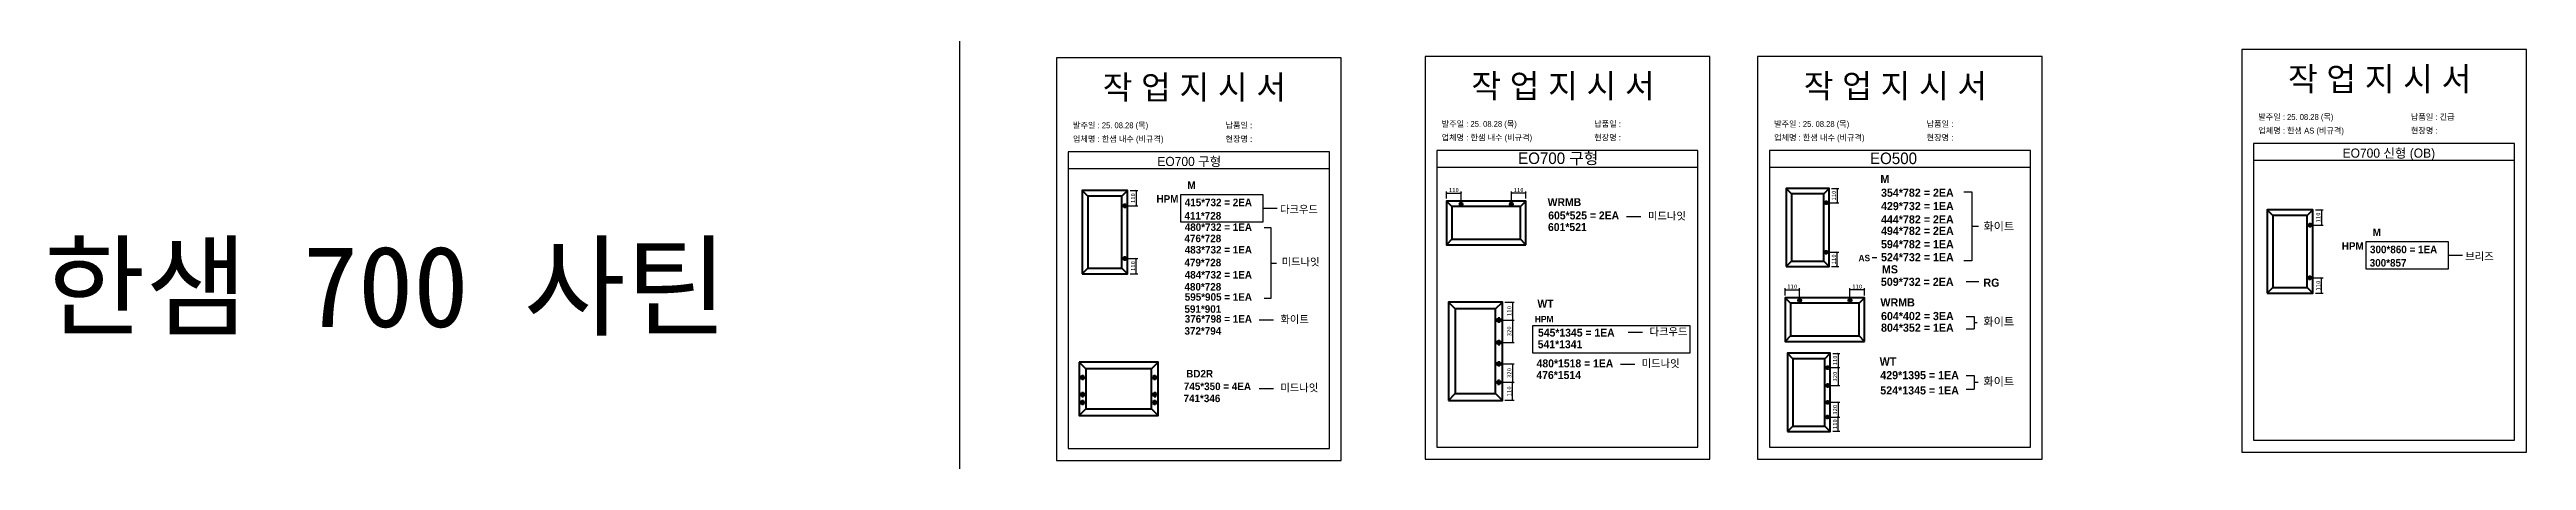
# Model space of a CAD drawing. Header units: millimetres. Extents: x -44117 to 256353, y -2095463 to 65325.
# Drawn here: x 104930 to 119544, y -265659 to -263234 of the extents above; entities that cross this region are included whole.
import ezdxf

# ---------------------------------------------------------------- set-up
doc = ezdxf.new("R2010")
doc.units = ezdxf.units.MM
doc.header["$LTSCALE"] = 10
doc.linetypes.add('CENTER', pattern=[50.8, 31.75, -6.35, 6.35, -6.35])
doc.layers.add('cen', color=1, linetype='CENTER')
doc.layers.add('Layer1', color=7, linetype='Continuous', lineweight=70)
doc.styles.add('MtX_Gulim', font='')
doc.styles.get('MtX_Gulim').set_extended_font_data('Gulim', bold=True)
doc.dimstyles.new('ISO-25', dxfattribs={"dimtxt": 2.5, "dimasz": 2.5, "dimexe": 1, "dimexo": 1, "dimtad": 1, "dimtxsty": 'Standard', "dimblk": 'ARCHTICK', "dimcen": 2.5, "dimadec": 0, "dimazin": 0, "dimtfac": 1, "dimtmove": 0, "dimatfit": 3, "dimfxl": 0, "dimarcsym": 0})

msp = doc.modelspace()

# ---------------------------------------------------------------- texts
at = {"linetype": 'Continuous', "style": 'MtX_Gulim'}
for s, height, p in [('M', 44.50828, (111643.1933, -264056.96337)), ('M', 48.14284, (115732.00344, -264022.60453)), ('354*782 = 2EA', 48.1428372, (115735.42017, -264102.92434)), ('415*732 = 2EA', 44.508282, (111627.38967, -264158.42094)), ('다크우드', 44.508282, (112189.70229, -264199.30185)), ('WRMB', 46.939377, (113768.59982, -264158.22552)), ('605*525 = 2EA', 46.9393769, (113771.93114, -264236.53753)), ('미드나잇', 44.508282, (114360.57422, -264238.02226)), ('429*732 = 1EA', 48.1428372, (115735.42017, -264181.77926)), ('444*782 = 2EA', 48.1428372, (115735.42017, -264260.63419)), ('480*732 = 1EA', 44.508282, (111627.38967, -264304.53197)), ('494*782 = 2EA', 48.1428372, (115735.42017, -264327.94936)), ('594*782 = 1EA', 48.1428372, (115735.42017, -264406.80429)), ('화이트', 48.142837, (116339.68489, -264301.67376)), ('M', 44.50828, (118636.29658, -264334.69931)), ('483*732 = 1EA', 44.508282, (111627.38967, -264437.69344)), ('미드나잇', 44.508282, (112199.31874, -264509.16763)), ('524*732 = 1EA', 48.1428372, (115735.42017, -264483.73592)), ('MS', 48.142837, (115740.83347, -264555.10826)), ('300*860 = 1EA', 44.508282, (118620.49295, -264436.15688)), ('브리즈', 44.508282, (119182.80557, -264477.03779)), ('484*732 = 1EA', 44.508282, (111627.38967, -264585.35884)), ('509*732 = 2EA', 48.1428372, (115734.67894, -264628.77158)), ('RG', 48.142837, (116339.68489, -264633.89219)), ('376*798 = 1EA', 44.508282, (111627.38967, -264845.78302)), ('595*905 = 1EA', 44.508282, (111627.38967, -264716.53788)), ('화이트', 44.508282, (112191.8176, -264848.0998)), ('WT', 46.939377, (113708.19399, -264757.64068)), ('WRMB', 48.142837, (115732.00344, -264750.37776)), ('604*402 = 3EA', 48.1428372, (115735.42017, -264830.69758)), ('545*1345 = 1EA', 46.9393769, (113711.52531, -264928.27064)), ('다크우드', 44.508282, (114369.80602, -264921.17515)), ('804*352 = 1EA', 48.1428372, (115735.42017, -264899.45522)), ('화이트', 48.142837, (116339.68489, -264863.63529)), ('480*1518 = 1EA', 46.9393769, (113703.41604, -265109.82929)), ('미드나잇', 44.508282, (114323.64704, -265108.88833)), ('WT', 48.142837, (115727.6397, -265099.44573)), ('745*350 = 4EA', 44.508282, (111621.97695, -265243.82017)), ('BD2R', 44.508282, (111635.90301, -265169.41613)), ('미드나잇', 44.508282, (112191.8176, -265251.99086)), ('429*1395 = 1EA', 48.1428372, (115731.05643, -265179.76554)), ('524*1345 = 1EA', 48.1428372, (115731.05643, -265269.67939)), ('화이트', 48.142837, (116339.68489, -265217.34049))]:
    msp.add_text(s, height=height, dxfattribs=at).set_placement(p)
at = {"color": 242, "linetype": 'Continuous', "true_color": 0xcd2027, "style": 'MtX_Gulim'}
for s, height, p in [('HPM', 44.508282, (111460.77508, -264137.87429)), ('411*728', 44.508282, (111625.73279, -264237.30219)), ('476*728', 44.508282, (111625.73279, -264370.8902)), ('601*521', 46.939377, (113770.55456, -264305.23701)), ('479*728', 44.508282, (111625.73279, -264513.46594)), ('AS', 37.741417, (115602.59695, -264483.38637)), ('HPM', 44.508282, (118453.87836, -264415.61023)), ('300*857', 44.508282, (118618.83607, -264515.03813)), ('480*728', 44.508282, (111625.73279, -264656.46823)), ('591*901', 44.508282, (111625.73279, -264787.64726)), ('372*794', 44.508282, (111625.73279, -264916.8924)), ('HPM', 37.741417, (113693.21786, -264843.8632)), ('541*1341', 46.939377, (113710.14873, -264996.97012)), ('476*1514', 46.939377, (113702.03946, -265178.52877)), ('741*346', 44.508282, (111620.32007, -265314.92955))]:
    msp.add_text(s, height=height, dxfattribs=at).set_placement(p)
at = {"attachment_point": 1}
for s, width, gutter_width, heights, insert, char_height in [('{\\fGulim|b0|i0|c129|p50;작 업 지 시 서}', 3307.3198183, 12.5, [-155.84554], (118136.40422, -263338.10637), 140), ('{\\fGulim|b0|i0|c129|p50;작 업 지 시 서}', 3307.3198183, 12.5, [-155.84554], (111143.30094, -263387.32986), 140), ('{\\fGulim|b0|i0|c129|p50;작 업 지 시 서}', 3307.3198183, 12.5, [-155.84554], (113318.27928, -263378.92291), 140), ('{\\fGulim|b0|i0|c129|p50;작 업 지 시 서}', 3307.3198183, 12.5, [-155.84554], (115279.66503, -263379.428), 140), ('{\\fGulim|b0|i0|c129|p50;발주일 : 25. 08.28 (목)}', 3307.3198183, 12.5, [34.50412], (117961.19486, -263614.82679), 34.3), ('{\\fGulim|b0|i0|c129|p50;납품일 : 긴급}', 3307.3198183, 12.5, [37.67976], (118861.17285, -263614.82679), 34.3), ('{\\fGulim|b0|i0|c129|p50;업체명 : 한샘 내수 (비규격)}', 3307.3198183, 12.5, [36.11279], (110968.09158, -263744.70646), 34.3), ('{\\fGulim|b0|i0|c129|p50;발주일 : 25. 08.28 (목)}', 3307.3198183, 12.5, [34.50412], (110968.09158, -263664.05028), 34.3), ('{\\fGulim|b0|i0|c129|p50;현장명 : }', 3307.3198183, 12.5, [-38.2735], (111868.06957, -263744.70646), 34.3), ('{\\fGulim|b0|i0|c129|p50;납품일 : }', 3307.3198183, 12.5, [37.67976], (111868.06957, -263664.05028), 34.3), ('{\\fGulim|b0|i0|c129|p50;업체명 : 한샘 내수 (비규격)}', 3307.3198183, 12.5, [36.11279], (113143.06992, -263736.2995), 34.3), ('{\\fGulim|b0|i0|c129|p50;발주일 : 25. 08.28 (목)}', 3307.3198183, 12.5, [34.50412], (113143.06992, -263655.64333), 34.3), ('{\\fGulim|b0|i0|c129|p50;현장명 : }', 3307.3198183, 12.5, [-38.2735], (114043.0479, -263736.2995), 34.3), ('{\\fGulim|b0|i0|c129|p50;납품일 : }', 3307.3198183, 12.5, [37.67976], (114043.0479, -263655.64333), 34.3), ('{\\fGulim|b0|i0|c129|p50;업체명 : 한샘 내수 (비규격)}', 3307.3198183, 12.5, [36.11279], (115104.45567, -263736.8046), 34.3), ('{\\fGulim|b0|i0|c129|p50;발주일 : 25. 08.28 (목)}', 3307.3198183, 12.5, [34.50412], (115104.45567, -263656.14842), 34.3), ('{\\fGulim|b0|i0|c129|p50;현장명 : }', 3307.3198183, 12.5, [-38.2735], (116004.43366, -263736.8046), 34.3), ('{\\fGulim|b0|i0|c129|p50;납품일 : }', 3307.3198183, 12.5, [37.67976], (116004.43366, -263656.14842), 34.3), ('{\\fGulim|b0|i0|c129|p50;업체명 : 한샘 AS (비규격)}', 3307.3198183, 12.5, [36.11279], (117961.19486, -263695.48296), 34.3), ('{\\fGulim|b0|i0|c129|p50;현장명 : }', 3307.3198183, 12.5, [-38.2735], (118861.17285, -263695.48296), 34.3), ('{\\fGulim|b0|i0|c129|p50;EO700 구형}', 5224.9748335, 19.74777, [57.05176], (111465.80518, -263867.37635), 54.1878762), ('{\\fGulim|b0|i0|c129|p50;EO700 구형}', 6570.6870665, 24.83388, [71.74566], (113594.15516, -263841.40788), 68.1441707), ('{\\fGulim|b0|i0|c129|p50;EO500}', 6570.6870665, 24.83388, [71.74566], (115670.3515, -263841.91298), 68.1441707), ('{\\fGulim|b0|i0|c129|p50;EO700 신형 (OB)}', 5224.9748335, 19.74777, [57.05176], (118458.90846, -263818.15286), 54.1878762), ('{\\f굴림|b0|i0|c129|p50;한샘} 700 {\\f굴림|b0|i0|c129|p50;사틴}', 5072.1082947, 2395.6482, [-533.35869], (104895.62473, -264391.97829), 479.1296392)]:
    msp.add_mtext_dynamic_manual_height_columns(s, width=width, gutter_width=gutter_width, heights=heights, dxfattribs=dict(at, insert=insert, char_height=char_height))

# ---------------------------------------------------------------- blocks, each defined once
blk = doc.blocks.new('_ArchTick')
at = {"color": 0, "linetype": 'ByBlock', "const_width": 0.15}
blk.add_lwpolyline([(-0.5, -0.5), (0.5, 0.5)], dxfattribs=at)
blk = doc.blocks.new('*D3182')
at = {"color": 0, "lineweight": -2}
for p, q in [((111306, -264066), (111351, -264066)), ((111341, -264066), (111341, -264156)), ((111288, -264156), (111351, -264156))]:
    blk.add_line(p, q, dxfattribs=at)
at = {"layer": 'Defpoints', "color": 0}
for p in [(111291, -264066), (111273, -264156), (111341, -264156)]:
    blk.add_point(p, dxfattribs=at)
at = {"color": 0, "lineweight": -2, "xscale": 10, "yscale": 10, "zscale": 10}
for p, rotation in [((111341, -264066), 90), ((111341, -264156), 270)]:
    blk.add_blockref('_ArchTick', p, dxfattribs=dict(at, rotation=rotation))
at = {"color": 0, "insert": (111322, -264111), "char_height": 25, "attachment_point": 5, "rotation": 90}
blk.add_mtext('110', dxfattribs=at)
blk = doc.blocks.new('*D3183')
at = {"color": 0, "lineweight": -2}
for p, q in [((111288, -264467), (111351, -264467)), ((111341, -264557), (111341, -264467)), ((111306, -264557), (111351, -264557))]:
    blk.add_line(p, q, dxfattribs=at)
at = {"layer": 'Defpoints', "color": 0}
for p in [(111273, -264467), (111341, -264467), (111291, -264557)]:
    blk.add_point(p, dxfattribs=at)
at = {"color": 0, "lineweight": -2, "xscale": 10, "yscale": 10, "zscale": 10}
for p, rotation in [((111341, -264467), 90), ((111341, -264557), 270)]:
    blk.add_blockref('_ArchTick', p, dxfattribs=dict(at, rotation=rotation))
at = {"color": 0, "insert": (111322, -264512), "char_height": 25, "attachment_point": 5, "rotation": 90}
blk.add_mtext('110', dxfattribs=at)
blk = doc.blocks.new('*D3184')
at = {"color": 0, "lineweight": -2}
for p, q in [((115444, -264054), (115486, -264054)), ((115476, -264054), (115476, -264138)), ((115428, -264138), (115486, -264138))]:
    blk.add_line(p, q, dxfattribs=at)
at = {"layer": 'Defpoints', "color": 0}
for p in [(115429, -264054), (115413, -264138), (115476, -264138)]:
    blk.add_point(p, dxfattribs=at)
at = {"color": 0, "lineweight": -2, "xscale": 10, "yscale": 10, "zscale": 10}
for p, rotation in [((115476, -264054), 90), ((115476, -264138), 270)]:
    blk.add_blockref('_ArchTick', p, dxfattribs=dict(at, rotation=rotation))
at = {"color": 0, "insert": (115457, -264096), "char_height": 25, "attachment_point": 5, "rotation": 90}
blk.add_mtext('110', dxfattribs=at)
blk = doc.blocks.new('*D3185')
at = {"color": 0, "lineweight": -2}
for p, q in [((115428, -264430), (115486, -264430)), ((115476, -264515), (115476, -264430)), ((115444, -264515), (115486, -264515))]:
    blk.add_line(p, q, dxfattribs=at)
at = {"layer": 'Defpoints', "color": 0}
for p in [(115413, -264430), (115476, -264430), (115429, -264515)]:
    blk.add_point(p, dxfattribs=at)
at = {"color": 0, "lineweight": -2, "xscale": 10, "yscale": 10, "zscale": 10}
for p, rotation in [((115476, -264430), 90), ((115476, -264515), 270)]:
    blk.add_blockref('_ArchTick', p, dxfattribs=dict(at, rotation=rotation))
at = {"color": 0, "insert": (115457, -264472), "char_height": 25, "attachment_point": 5, "rotation": 90}
blk.add_mtext('110', dxfattribs=at)
blk = doc.blocks.new('*D3186')
at = {"color": 0, "lineweight": -2}
for p, q in [((115170, -264685), (115170, -264642)), ((115170, -264652), (115255, -264652)), ((115255, -264701), (115255, -264642))]:
    blk.add_line(p, q, dxfattribs=at)
at = {"layer": 'Defpoints', "color": 0}
for p in [(115255, -264652), (115170, -264700), (115255, -264716)]:
    blk.add_point(p, dxfattribs=at)
at = {"color": 0, "lineweight": -2, "xscale": 10, "yscale": 10, "zscale": 10, "rotation": 180}
blk.add_blockref('_ArchTick', (115170, -264652), dxfattribs=at)
at = {"color": 0, "lineweight": -2, "xscale": 10, "yscale": 10, "zscale": 10}
blk.add_blockref('_ArchTick', (115255, -264652), dxfattribs=at)
at = {"color": 0, "insert": (115212, -264633), "char_height": 25, "attachment_point": 5}
blk.add_mtext('110', dxfattribs=at)
blk = doc.blocks.new('*D3187')
at = {"color": 0, "lineweight": -2}
for p, q in [((115552, -264701), (115552, -264642)), ((115638, -264652), (115552, -264652)), ((115638, -264685), (115638, -264642))]:
    blk.add_line(p, q, dxfattribs=at)
at = {"layer": 'Defpoints', "color": 0}
for p in [(115552, -264652), (115552, -264716), (115638, -264700)]:
    blk.add_point(p, dxfattribs=at)
at = {"color": 0, "lineweight": -2, "xscale": 10, "yscale": 10, "zscale": 10, "rotation": 180}
blk.add_blockref('_ArchTick', (115552, -264652), dxfattribs=at)
at = {"color": 0, "lineweight": -2, "xscale": 10, "yscale": 10, "zscale": 10}
blk.add_blockref('_ArchTick', (115638, -264652), dxfattribs=at)
at = {"color": 0, "insert": (115595, -264633), "char_height": 25, "attachment_point": 5}
blk.add_mtext('110', dxfattribs=at)
blk = doc.blocks.new('*D3188')
at = {"color": 0, "lineweight": -2}
for p, q in [((113516, -264724), (113571, -264724)), ((113561, -264724), (113561, -264831)), ((113496, -264831), (113571, -264831))]:
    blk.add_line(p, q, dxfattribs=at)
at = {"layer": 'Defpoints', "color": 0}
for p in [(113501, -264724), (113481, -264831), (113561, -264831)]:
    blk.add_point(p, dxfattribs=at)
at = {"color": 0, "lineweight": -2, "xscale": 10, "yscale": 10, "zscale": 10}
for p, rotation in [((113561, -264724), 90), ((113561, -264831), 270)]:
    blk.add_blockref('_ArchTick', p, dxfattribs=dict(at, rotation=rotation))
at = {"color": 0, "insert": (113542, -264777), "char_height": 25, "attachment_point": 5, "rotation": 90}
blk.add_mtext('110', dxfattribs=at)
blk = doc.blocks.new('*D3189')
at = {"color": 0, "lineweight": -2}
for p, q in [((113496, -265198), (113571, -265198)), ((113561, -265304), (113561, -265198)), ((113516, -265304), (113571, -265304))]:
    blk.add_line(p, q, dxfattribs=at)
at = {"layer": 'Defpoints', "color": 0}
for p in [(113481, -265198), (113561, -265198), (113501, -265304)]:
    blk.add_point(p, dxfattribs=at)
at = {"color": 0, "lineweight": -2, "xscale": 10, "yscale": 10, "zscale": 10}
for p, rotation in [((113561, -265198), 90), ((113561, -265304), 270)]:
    blk.add_blockref('_ArchTick', p, dxfattribs=dict(at, rotation=rotation))
at = {"color": 0, "insert": (113542, -265251), "char_height": 25, "attachment_point": 5, "rotation": 90}
blk.add_mtext('110', dxfattribs=at)
blk = doc.blocks.new('*D3190')
at = {"color": 0, "lineweight": -2}
for p, q in [((113496, -264831), (113571, -264831)), ((113561, -264831), (113561, -264963)), ((113496, -264963), (113571, -264963))]:
    blk.add_line(p, q, dxfattribs=at)
at = {"layer": 'Defpoints', "color": 0}
for p in [(113481, -264831), (113481, -264963), (113561, -264963)]:
    blk.add_point(p, dxfattribs=at)
at = {"color": 0, "lineweight": -2, "xscale": 10, "yscale": 10, "zscale": 10}
for p, rotation in [((113561, -264831), 90), ((113561, -264963), 270)]:
    blk.add_blockref('_ArchTick', p, dxfattribs=dict(at, rotation=rotation))
at = {"color": 0, "insert": (113542, -264897), "char_height": 25, "attachment_point": 5, "rotation": 90}
blk.add_mtext('320', dxfattribs=at)
blk = doc.blocks.new('*D3191')
at = {"color": 0, "lineweight": -2}
for p, q in [((113496, -265089), (113571, -265089)), ((113561, -265089), (113561, -265198)), ((113496, -265198), (113571, -265198))]:
    blk.add_line(p, q, dxfattribs=at)
at = {"layer": 'Defpoints', "color": 0}
for p in [(113481, -265089), (113481, -265198), (113561, -265198)]:
    blk.add_point(p, dxfattribs=at)
at = {"color": 0, "lineweight": -2, "xscale": 10, "yscale": 10, "zscale": 10}
for p, rotation in [((113561, -265089), 90), ((113561, -265198), 270)]:
    blk.add_blockref('_ArchTick', p, dxfattribs=dict(at, rotation=rotation))
at = {"color": 0, "insert": (113542, -265143), "char_height": 25, "attachment_point": 5, "rotation": 90}
blk.add_mtext('320', dxfattribs=at)
blk = doc.blocks.new('*D3192')
at = {"color": 0, "lineweight": -2}
for p, q in [((113172, -264114), (113172, -264071)), ((113258, -264131), (113258, -264071)), ((113172, -264081), (113258, -264081))]:
    blk.add_line(p, q, dxfattribs=at)
at = {"layer": 'Defpoints', "color": 0}
for p in [(113172, -264129), (113258, -264081), (113258, -264146)]:
    blk.add_point(p, dxfattribs=at)
at = {"color": 0, "lineweight": -2, "xscale": 10, "yscale": 10, "zscale": 10, "rotation": 180}
blk.add_blockref('_ArchTick', (113172, -264081), dxfattribs=at)
at = {"color": 0, "lineweight": -2, "xscale": 10, "yscale": 10, "zscale": 10}
blk.add_blockref('_ArchTick', (113258, -264081), dxfattribs=at)
at = {"color": 0, "insert": (113215, -264063), "char_height": 25, "attachment_point": 5}
blk.add_mtext('110', dxfattribs=at)
blk = doc.blocks.new('*D3193')
at = {"color": 0, "lineweight": -2}
for p, q in [((113555, -264131), (113555, -264071)), ((113640, -264114), (113640, -264071)), ((113640, -264081), (113555, -264081))]:
    blk.add_line(p, q, dxfattribs=at)
at = {"layer": 'Defpoints', "color": 0}
for p in [(113555, -264081), (113555, -264146), (113640, -264129)]:
    blk.add_point(p, dxfattribs=at)
at = {"color": 0, "lineweight": -2, "xscale": 10, "yscale": 10, "zscale": 10, "rotation": 180}
blk.add_blockref('_ArchTick', (113555, -264081), dxfattribs=at)
at = {"color": 0, "lineweight": -2, "xscale": 10, "yscale": 10, "zscale": 10}
blk.add_blockref('_ArchTick', (113640, -264081), dxfattribs=at)
at = {"color": 0, "insert": (113597, -264063), "char_height": 25, "attachment_point": 5}
blk.add_mtext('110', dxfattribs=at)
blk = doc.blocks.new('*D3194')
at = {"color": 0, "lineweight": -2}
for p, q in [((115451, -265027), (115493, -265027)), ((115483, -265027), (115483, -265111)), ((115434, -265111), (115493, -265111))]:
    blk.add_line(p, q, dxfattribs=at)
at = {"layer": 'Defpoints', "color": 0}
for p in [(115436, -265027), (115419, -265111), (115483, -265111)]:
    blk.add_point(p, dxfattribs=at)
at = {"color": 0, "lineweight": -2, "xscale": 10, "yscale": 10, "zscale": 10}
for p, rotation in [((115483, -265027), 90), ((115483, -265111), 270)]:
    blk.add_blockref('_ArchTick', p, dxfattribs=dict(at, rotation=rotation))
at = {"color": 0, "insert": (115464, -265069), "char_height": 25, "attachment_point": 5, "rotation": 90}
blk.add_mtext('110', dxfattribs=at)
blk = doc.blocks.new('*D3195')
at = {"color": 0, "lineweight": -2}
for p, q in [((115434, -265403), (115493, -265403)), ((115451, -265487), (115493, -265487)), ((115483, -265487), (115483, -265403))]:
    blk.add_line(p, q, dxfattribs=at)
at = {"layer": 'Defpoints', "color": 0}
for p in [(115419, -265403), (115436, -265487), (115483, -265403)]:
    blk.add_point(p, dxfattribs=at)
at = {"color": 0, "lineweight": -2, "xscale": 10, "yscale": 10, "zscale": 10}
for p, rotation in [((115483, -265403), 90), ((115483, -265487), 270)]:
    blk.add_blockref('_ArchTick', p, dxfattribs=dict(at, rotation=rotation))
at = {"color": 0, "insert": (115464, -265445), "char_height": 25, "attachment_point": 5, "rotation": 90}
blk.add_mtext('110', dxfattribs=at)
blk = doc.blocks.new('*D3196')
at = {"color": 0, "lineweight": -2}
for p, q in [((115434, -265111), (115493, -265111)), ((115434, -265217), (115493, -265217)), ((115483, -265111), (115483, -265217))]:
    blk.add_line(p, q, dxfattribs=at)
at = {"layer": 'Defpoints', "color": 0}
for p in [(115419, -265111), (115419, -265217), (115483, -265217)]:
    blk.add_point(p, dxfattribs=at)
at = {"color": 0, "lineweight": -2, "xscale": 10, "yscale": 10, "zscale": 10}
for p, rotation in [((115483, -265111), 90), ((115483, -265217), 270)]:
    blk.add_blockref('_ArchTick', p, dxfattribs=dict(at, rotation=rotation))
at = {"color": 0, "insert": (115464, -265164), "char_height": 25, "attachment_point": 5, "rotation": 90}
blk.add_mtext('320', dxfattribs=at)
blk = doc.blocks.new('*D3197')
at = {"color": 0, "lineweight": -2}
for p, q in [((115434, -265316), (115493, -265316)), ((115483, -265316), (115483, -265403)), ((115434, -265403), (115493, -265403))]:
    blk.add_line(p, q, dxfattribs=at)
at = {"layer": 'Defpoints', "color": 0}
for p in [(115419, -265316), (115419, -265403), (115483, -265403)]:
    blk.add_point(p, dxfattribs=at)
at = {"color": 0, "lineweight": -2, "xscale": 10, "yscale": 10, "zscale": 10}
for p, rotation in [((115483, -265316), 90), ((115483, -265403), 270)]:
    blk.add_blockref('_ArchTick', p, dxfattribs=dict(at, rotation=rotation))
at = {"color": 0, "insert": (115464, -265360), "char_height": 25, "attachment_point": 5, "rotation": 90}
blk.add_mtext('320', dxfattribs=at)
blk = doc.blocks.new('*D3198')
at = {"color": 0, "lineweight": -2}
for p, q in [((118299, -264180), (118344, -264180)), ((118334, -264180), (118334, -264270)), ((118281, -264270), (118344, -264270))]:
    blk.add_line(p, q, dxfattribs=at)
at = {"layer": 'Defpoints', "color": 0}
for p in [(118284, -264180), (118266, -264270), (118334, -264270)]:
    blk.add_point(p, dxfattribs=at)
at = {"color": 0, "lineweight": -2, "xscale": 10, "yscale": 10, "zscale": 10}
for p, rotation in [((118334, -264180), 90), ((118334, -264270), 270)]:
    blk.add_blockref('_ArchTick', p, dxfattribs=dict(at, rotation=rotation))
at = {"color": 0, "insert": (118315, -264225), "char_height": 25, "attachment_point": 5, "rotation": 90}
blk.add_mtext('110', dxfattribs=at)
blk = doc.blocks.new('*D3199')
at = {"color": 0, "lineweight": -2}
for p, q in [((118281, -264582), (118344, -264582)), ((118334, -264672), (118334, -264582)), ((118299, -264672), (118344, -264672))]:
    blk.add_line(p, q, dxfattribs=at)
at = {"layer": 'Defpoints', "color": 0}
for p in [(118266, -264582), (118334, -264582), (118284, -264672)]:
    blk.add_point(p, dxfattribs=at)
at = {"color": 0, "lineweight": -2, "xscale": 10, "yscale": 10, "zscale": 10}
for p, rotation in [((118334, -264582), 90), ((118334, -264672), 270)]:
    blk.add_blockref('_ArchTick', p, dxfattribs=dict(at, rotation=rotation))
at = {"color": 0, "insert": (118315, -264627), "char_height": 25, "attachment_point": 5, "rotation": 90}
blk.add_mtext('110', dxfattribs=at)

# ---------------------------------------------------------------- dimensions: what is measured, and where the dimension line sits
for base, p1, p2, angle, text, picture, middle in [((111340.75948, -264155.79132), (111290.52657, -264065.65664), (111273.33833, -264155.79132), 90, '110', '*D3182', (111322.00948, -264110.72398)), ((113257.706, -264081.37728), (113171.83575, -264129.23358), (113257.706, -264145.60862), 180, '110', '*D3192', (113214.77087, -264062.62728)), ((115475.94019, -264138.13483), (115428.84135, -264053.62372), (115412.72549, -264138.13483), 90, '110', '*D3184', (115457.19019, -264095.87927)), ((118333.86276, -264270.04755), (118283.62985, -264179.91286), (118266.44161, -264270.04755), 90, '110', '*D3198', (118315.11276, -264224.9802)), ((111340.75948, -264467.32773), (111290.52657, -264557.46242), (111273.33833, -264467.32773), 270, '110', '*D3183', (111322.00948, -264512.39508)), ((115475.94019, -264430.23424), (115428.84135, -264514.74536), (115412.72549, -264430.23424), 270, '110', '*D3185', (115457.19019, -264472.4898)), ((115255.40175, -264651.72934), (115169.53151, -264699.58563), (115255.40175, -264715.96067), 180, '110', '*D3186', (115212.46663, -264632.97934)), ((118333.86276, -264581.58395), (118283.62985, -264671.71864), (118266.44161, -264581.58395), 270, '110', '*D3199', (118315.11276, -264626.6513)), ((113560.57936, -264830.64346), (113501.33996, -264724.3481), (113481.06995, -264830.64346), 90, '110', '*D3188', (113541.82936, -264777.49578)), ((113560.57936, -264963.46901), (113481.06995, -264830.64346), (113481.06995, -264963.46901), 90, '320', '*D3190', (113541.82936, -264897.05624)), ((113560.57936, -265198.03669), (113481.06995, -265088.94928), (113481.06995, -265198.03669), 90, '320', '*D3191', (113541.82936, -265143.49298)), ((115482.59882, -265111.2487), (115435.56338, -265026.85135), (115419.46922, -265111.2487), 90, '110', '*D3194', (115463.84882, -265069.05003)), ((113560.57936, -265198.03669), (113501.33996, -265304.33204), (113481.06995, -265198.03669), 270, '110', '*D3189', (113541.82936, -265251.18437)), ((115482.59882, -265216.71074), (115419.46922, -265111.2487), (115419.46922, -265216.71074), 90, '320', '*D3196', (115463.84882, -265163.97972)), ((115482.59882, -265402.95491), (115419.46922, -265316.3407), (115419.46922, -265402.95491), 90, '320', '*D3197', (115463.84882, -265359.6478)), ((115482.59882, -265402.95491), (115435.56338, -265487.35226), (115419.46922, -265402.95491), 270, '110', '*D3195', (115463.84882, -265445.15358))]:
    dim = msp.add_linear_dim(base=base, p1=p1, p2=p2, angle=angle, text=text, dimstyle='ISO-25', override={"dimscale": 10, "dimasz": 1, "dimexo": 1.5, "dimtxsty": 'Standard'})
    dim.commit()
    dim.dimension.update_dxf_attribs({"geometry": picture, "text_midpoint": middle})
for base, p1, p2, picture, middle in [((113554.50303, -264081.37728), (113640.37327, -264129.23358), (113554.50303, -264145.60862), '*D3193', (113597.43815, -264062.62728)), ((115552.19878, -264651.72934), (115638.06902, -264699.58563), (115552.19878, -264715.96067), '*D3187', (115595.1339, -264632.97934))]:
    dim = msp.add_linear_dim(base=base, p1=p1, p2=p2, text='110', dimstyle='ISO-25', override={"dimscale": 10, "dimasz": 1, "dimexo": 1.5, "dimtxsty": 'Standard'})
    dim.commit()
    dim.dimension.update_dxf_attribs({"geometry": picture, "text_midpoint": middle})

# ---------------------------------------------------------------- linework, layer by layer
for p, q in [((112480.49433, -263838.33707), (110940.49433, -263838.33707)), ((114655.47267, -263829.93012), (113115.47267, -263829.93012)), ((116616.85842, -263830.43521), (115076.85842, -263830.43521)), ((119473.59761, -263789.11358), (117933.59761, -263789.11358)), ((119473.59761, -263889.11358), (117933.59761, -263889.11358)), ((112480.49433, -263938.33707), (110940.49433, -263938.33707)), ((114655.47267, -263929.93012), (113115.47267, -263929.93012)), ((116616.85842, -263930.43521), (115076.85842, -263930.43521)), ((112087.76788, -264170.72719), (112172.39267, -264170.72719)), ((114234.40635, -264219.6017), (114319.03114, -264219.6017)), ((116271.91894, -264277.20119), (116309.93398, -264277.20119)), ((112135.85015, -264493.84004), (112168.54609, -264493.84004)), ((119080.87116, -264448.46313), (119165.49595, -264448.46313)), ((116237.09385, -264603.74629), (116311.58681, -264603.74629)), ((112065.64973, -264829.67923), (112150.27452, -264829.67923)), ((114243.63814, -264902.75459), (114328.26294, -264902.75459)), ((116237.09385, -264808.69696), (116284.61266, -264808.69696)), ((116237.09385, -264883.07422), (116284.61266, -264883.07422)), ((116284.61266, -264808.69696), (116284.61266, -264883.07422)), ((116284.61266, -264845.88559), (116303.32267, -264845.88559)), ((114197.47916, -265090.46777), (114282.10396, -265090.46777)), ((112065.64973, -265233.57029), (112150.27452, -265233.57029)), ((116237.09385, -265157.44367), (116284.61266, -265157.44367)), ((116237.09385, -265238.43225), (116284.61266, -265238.43225)), ((116284.61266, -265157.44367), (116284.61266, -265238.43225)), ((116284.61266, -265197.93796), (116309.52078, -265197.93796))]:
    msp.add_line(p, q)
at = {"color": 1}
for p in [(110300.49669, 21924.9366), (110300.49669, 14161.07811), (110300.49669, 18584.38997), (110300.49669, 10820.53148), (110300.49669, 18627.87121), (110300.49669, 10864.01272), (110300.49669, 15287.32457), (110300.49669, 7523.46608), (110300.49669, 3746.75115), (110300.49669, 21924.9366), (110300.49669, 14161.07811), (110300.49669, 18584.38997), (110300.49669, 10820.53148), (110300.49669, 18627.87121), (110300.49669, 10864.01272), (110300.49669, 15287.32457), (110300.49669, 7523.46608), (110300.49669, 3746.75115), (110300.49669, 21924.9366), (110300.49669, 14161.07811), (110300.49669, 18584.38997), (110300.49669, 10820.53148), (110300.49669, 18627.87121), (110300.49669, 10864.01272), (110300.49669, 15287.32457), (110300.49669, 7523.46608), (110300.49669, 3746.75115), (110300.49669, 21924.9366), (110300.49669, 14161.07811), (110300.49669, 18584.38997), (110300.49669, 10820.53148), (110300.49669, 18627.87121), (110300.49669, 10864.01272), (110300.49669, 15287.32457), (110300.49669, 7523.46608), (110300.49669, 3746.75115), (110300.49669, 21924.9366), (110300.49669, 14161.07811), (110300.49669, 18584.38997), (110300.49669, 10820.53148), (110300.49669, 18627.87121), (110300.49669, 10864.01272), (110300.49669, 15287.32457), (110300.49669, 7523.46608), (110300.49669, 3746.75115), (110300.49669, 21924.9366), (110300.49669, 14161.07811), (110300.49669, 18584.38997), (110300.49669, 10820.53148), (110300.49669, 18627.87121), (110300.49669, 10864.01272), (110300.49669, 15287.32457), (110300.49669, 7523.46608), (110300.49669, 3746.75115), (110300.49669, 21924.9366), (110300.49669, 14161.07811), (110300.49669, 18584.38997), (110300.49669, 10820.53148), (110300.49669, 18627.87121), (110300.49669, 10864.01272), (110300.49669, 15287.32457), (110300.49669, 7523.46608), (110300.49669, 3746.75115), (110300.49669, 21924.9366), (110300.49669, 14161.07811), (110300.49669, 18584.38997), (110300.49669, 10820.53148), (110300.49669, 18627.87121), (110300.49669, 10864.01272), (110300.49669, 15287.32457), (110300.49669, 7523.46608), (110300.49669, 3746.75115), (110300.49669, 21924.9366), (110300.49669, 14161.07811), (110300.49669, 18584.38997), (110300.49669, 10820.53148), (110300.49669, 18627.87121), (110300.49669, 10864.01272), (110300.49669, 15287.32457), (110300.49669, 7523.46608), (110300.49669, 3746.75115), (110300.49669, 21924.9366), (110300.49669, 14161.07811), (110300.49669, 18584.38997), (110300.49669, 10820.53148), (110300.49669, 18627.87121), (110300.49669, 10864.01272), (110300.49669, 15287.32457), (110300.49669, 7523.46608), (110300.49669, 3746.75115), (110300.49669, 12702.87182), (110300.49669, 4939.01333), (110300.49669, 9362.32519), (110300.49669, 1598.4667), (110300.49669, 9405.80642), (110300.49669, 1641.94794), (110300.49669, 6065.25979), (110300.49669, -1698.5987), (110300.49669, -5475.31363), (110300.49669, 12702.87182), (110300.49669, 4939.01333), (110300.49669, 9362.32519), (110300.49669, 1598.4667), (110300.49669, 9405.80642), (110300.49669, 1641.94794), (110300.49669, 6065.25979), (110300.49669, -1698.5987), (110300.49669, -5475.31363), (110300.49669, 12702.87182), (110300.49669, 4939.01333), (110300.49669, 9362.32519), (110300.49669, 1598.4667), (110300.49669, 9405.80642), (110300.49669, 1641.94794), (110300.49669, 6065.25979), (110300.49669, -1698.5987), (110300.49669, -5475.31363), (110300.49669, 12702.87182), (110300.49669, 4939.01333), (110300.49669, 9362.32519), (110300.49669, 1598.4667), (110300.49669, 9405.80642), (110300.49669, 1641.94794), (110300.49669, 6065.25979), (110300.49669, -1698.5987), (110300.49669, -5475.31363), (110300.49669, 12702.87182), (110300.49669, 4939.01333), (110300.49669, 9362.32519), (110300.49669, 1598.4667), (110300.49669, 9405.80642), (110300.49669, 1641.94794), (110300.49669, 6065.25979), (110300.49669, -1698.5987), (110300.49669, -5475.31363)]:
    msp.add_xline(p, (0, 1), dxfattribs=at)
for points in [[(110870.49433, -265659.16735), (112550.49433, -265659.16735), (112550.49433, -263283.16735), (110870.49433, -263283.16735)], [(113045.47267, -265650.76039), (114725.47267, -265650.76039), (114725.47267, -263274.76039), (113045.47267, -263274.76039)], [(115006.85842, -265651.26549), (116686.85842, -265651.26549), (116686.85842, -263275.26549), (115006.85842, -263275.26549)], [(117863.59761, -265609.94385), (119543.59761, -265609.94385), (119543.59761, -263233.94385), (117863.59761, -263233.94385)], [(111605.02189, -264088.98733), (112087.76788, -264088.98733), (112087.76788, -264252.46704), (111605.02189, -264252.46704)], [(118598.12517, -264366.72327), (119080.87116, -264366.72327), (119080.87116, -264530.20298), (118598.12517, -264530.20298)], [(113680.4986, -264862.75014), (114606.75544, -264862.75014), (114606.75544, -265025.8452), (113680.4986, -265025.8452)]]:
    msp.add_lwpolyline(points, close=True)
for points in [[(110940.49433, -263838.33707), (110940.49433, -265589.16735), (112480.49433, -265589.16735), (112480.49433, -263838.33707)], [(113115.47267, -263829.93012), (113115.47267, -265580.76039), (114655.47267, -265580.76039), (114655.47267, -263829.93012)], [(115076.85842, -263830.43521), (115076.85842, -265581.26549), (116616.85842, -265581.26549), (116616.85842, -263830.43521)], [(117933.59761, -263789.11358), (117933.59761, -265539.94385), (119473.59761, -265539.94385), (119473.59761, -263789.11358)], [(116223.98693, -264073.07692), (116271.91894, -264073.07692), (116271.91894, -264481.32545), (116223.98693, -264481.32545)], [(112095.46104, -264285.16299), (112135.85015, -264285.16299), (112135.85015, -264702.51709), (112095.46104, -264702.51709)]]:
    msp.add_lwpolyline(points)
at = {"layer": 'cen'}
msp.add_line((115683.61557, -264460.36405), (115710.06082, -264460.36405), dxfattribs=at)
at = {"layer": 'Layer1'}
for p, q in [((111054.93712, -264099.31227), (111021.28148, -264065.65664)), ((111256.87094, -264099.31227), (111290.52657, -264065.65664)), ((115207.9505, -264085.17955), (115176.39467, -264053.62372)), ((115397.28552, -264085.17955), (115428.84135, -264053.62372)), ((111273.33833, -264141.80198), (111273.33833, -264169.78067)), ((113203.89908, -264161.2969), (113171.83575, -264129.23358)), ((113244.37852, -264145.60862), (113271.03348, -264145.60862)), ((113567.83051, -264145.60862), (113541.17555, -264145.60862)), ((113640.37327, -264129.23358), (113608.30995, -264161.2969)), ((113608.30995, -264161.2969), (113640.37327, -264129.23358)), ((115412.72549, -264125.01829), (115412.72549, -264151.25137)), ((118048.0404, -264213.56849), (118014.38476, -264179.91286)), ((118249.97422, -264213.56849), (118283.62985, -264179.91286)), ((113203.89908, -264353.67685), (113171.83575, -264385.74017)), ((113640.37327, -264385.74017), (113608.30995, -264353.67685)), ((118266.44161, -264256.0582), (118266.44161, -264284.03689)), ((111273.33833, -264481.31708), (111273.33833, -264453.33839)), ((115176.39467, -264514.74536), (115207.9505, -264483.18952)), ((115428.84135, -264514.74536), (115397.28552, -264483.18952)), ((115397.28552, -264483.18952), (115428.84135, -264514.74536)), ((115412.72549, -264443.35078), (115412.72549, -264417.1177)), ((111021.28148, -264557.46242), (111054.93712, -264523.80678)), ((111290.52657, -264557.46242), (111256.87094, -264523.80678)), ((111256.87094, -264523.80678), (111290.52657, -264557.46242)), ((118014.38476, -264671.71864), (118048.0404, -264638.06301)), ((118283.62985, -264671.71864), (118249.97422, -264638.06301)), ((118249.97422, -264638.06301), (118283.62985, -264671.71864)), ((118266.44161, -264595.5733), (118266.44161, -264567.59461)), ((113223.51057, -264764.03802), (113183.82066, -264724.3481)), ((113461.65004, -264764.03802), (113501.33996, -264724.3481)), ((115201.59483, -264731.64896), (115169.53151, -264699.58563)), ((115242.07427, -264715.96067), (115268.72923, -264715.96067)), ((115565.52626, -264715.96067), (115538.8713, -264715.96067)), ((115638.06902, -264699.58563), (115606.0057, -264731.64896)), ((115606.0057, -264731.64896), (115638.06902, -264699.58563)), ((113481.06995, -264814.1459), (113481.06995, -264847.14102)), ((113481.06995, -264946.97146), (113481.06995, -264979.96657)), ((115201.59483, -264924.0289), (115169.53151, -264956.09223)), ((115638.06902, -264956.09223), (115606.0057, -264924.0289)), ((111004.15892, -265079.72992), (111043.40135, -265118.97235)), ((111430.8397, -265118.97235), (111470.08213, -265079.72992)), ((113481.06995, -265072.45172), (113481.06995, -265105.44684)), ((115214.96989, -265058.36471), (115183.45653, -265026.85135)), ((115404.05003, -265058.36471), (115435.56338, -265026.85135)), ((111023.64391, -265153.01283), (111023.64391, -265185.63594)), ((111449.74856, -265153.01283), (111449.74856, -265185.63594)), ((113481.06995, -265214.53425), (113481.06995, -265181.53913)), ((115419.46922, -265098.14982), (115419.46922, -265124.34758)), ((115419.46922, -265203.61186), (115419.46922, -265229.80962)), ((111004.15892, -265393.66934), (111043.40135, -265354.42692)), ((111043.40135, -265354.42692), (111004.15892, -265393.66934)), ((111023.64391, -265300.75766), (111023.64391, -265333.38077)), ((111024.17921, -265254.18592), (111024.17921, -265286.80903)), ((111430.8397, -265354.42692), (111470.08213, -265393.66934)), ((111449.74856, -265300.75766), (111449.74856, -265333.38077)), ((111450.28387, -265254.18592), (111450.28387, -265286.80903)), ((113183.82066, -265304.33204), (113223.51057, -265264.64213)), ((113501.33996, -265304.33204), (113461.65004, -265264.64213)), ((113461.65004, -265264.64213), (113501.33996, -265304.33204)), ((115419.46922, -265303.24182), (115419.46922, -265329.43958)), ((115419.46922, -265416.05379), (115419.46922, -265389.85603)), ((115183.45653, -265487.35226), (115214.96989, -265455.8389)), ((115435.56338, -265487.35226), (115404.05003, -265455.8389)), ((115404.05003, -265455.8389), (115435.56338, -265487.35226))]:
    msp.add_line(p, q, dxfattribs=at)
for points in [[(111021.28148, -264557.46242), (111290.52657, -264557.46242), (111290.52657, -264065.65664), (111021.28148, -264065.65664)], [(115176.39467, -264514.74536), (115428.84135, -264514.74536), (115428.84135, -264053.62372), (115176.39467, -264053.62372)], [(111054.93712, -264523.80678), (111256.87094, -264523.80678), (111256.87094, -264099.31227), (111054.93712, -264099.31227)], [(111287.32767, -264155.79132), (111259.34898, -264155.79132)], [(113640.37327, -264385.74017), (113640.37327, -264129.23358), (113171.83575, -264129.23358), (113171.83575, -264385.74017)], [(113608.30995, -264353.67685), (113608.30995, -264161.2969), (113203.89908, -264161.2969), (113203.89908, -264353.67685)], [(113257.706, -264132.28114), (113257.706, -264158.9361)], [(113554.50303, -264132.28114), (113554.50303, -264158.9361)], [(115207.9505, -264483.18952), (115397.28552, -264483.18952), (115397.28552, -264085.17955), (115207.9505, -264085.17955)], [(115425.84203, -264138.13483), (115399.60895, -264138.13483)], [(118014.38476, -264671.71864), (118283.62985, -264671.71864), (118283.62985, -264179.91286), (118014.38476, -264179.91286)], [(118048.0404, -264638.06301), (118249.97422, -264638.06301), (118249.97422, -264213.56849), (118048.0404, -264213.56849)], [(118280.43095, -264270.04755), (118252.45226, -264270.04755)], [(111287.32767, -264467.32773), (111259.34898, -264467.32773)], [(115425.84203, -264430.23424), (115399.60895, -264430.23424)], [(118280.43095, -264581.58395), (118252.45226, -264581.58395)], [(113183.82066, -265304.33204), (113501.33996, -265304.33204), (113501.33996, -264724.3481), (113183.82066, -264724.3481)], [(113223.51057, -265264.64213), (113461.65004, -265264.64213), (113461.65004, -264764.03802), (113223.51057, -264764.03802)], [(115638.06902, -264956.09223), (115638.06902, -264699.58563), (115169.53151, -264699.58563), (115169.53151, -264956.09223)], [(115606.0057, -264924.0289), (115606.0057, -264731.64896), (115201.59483, -264731.64896), (115201.59483, -264924.0289)], [(115255.40175, -264702.63319), (115255.40175, -264729.28815)], [(115552.19878, -264702.63319), (115552.19878, -264729.28815)], [(113497.56751, -264830.64346), (113464.57239, -264830.64346)], [(111004.15892, -265079.72992), (111004.15892, -265393.66934), (111470.08213, -265393.66934), (111470.08213, -265079.72992)], [(113497.56751, -264963.46901), (113464.57239, -264963.46901)], [(113497.56751, -265088.94928), (113464.57239, -265088.94928)], [(115183.45653, -265487.35226), (115435.56338, -265487.35226), (115435.56338, -265026.85135), (115183.45653, -265026.85135)], [(115214.96989, -265455.8389), (115404.05003, -265455.8389), (115404.05003, -265058.36471), (115214.96989, -265058.36471)], [(111039.95546, -265169.32439), (111007.33235, -265169.32439)], [(111043.40135, -265118.97235), (111043.40135, -265354.42692), (111430.8397, -265354.42692), (111430.8397, -265118.97235)], [(111466.06012, -265169.32439), (111433.437, -265169.32439)], [(113497.56751, -265198.03669), (113464.57239, -265198.03669)], [(115432.5681, -265111.2487), (115406.37034, -265111.2487)], [(115432.5681, -265216.71074), (115406.37034, -265216.71074)], [(111039.95546, -265317.06922), (111007.33235, -265317.06922)], [(111040.49077, -265270.49748), (111007.86766, -265270.49748)], [(111466.06012, -265317.06922), (111433.437, -265317.06922)], [(111466.59542, -265270.49748), (111433.97231, -265270.49748)], [(115432.5681, -265316.3407), (115406.37034, -265316.3407)], [(115432.5681, -265402.95491), (115406.37034, -265402.95491)]]:
    msp.add_lwpolyline(points, close=True, dxfattribs=at)
for centre, radius in [((111273.33833, -264155.79132), 9.32623), ((113257.706, -264145.60862), 8.88499), ((113554.50303, -264145.60862), 8.88499), ((115412.72549, -264138.13483), 8.74436), ((118266.44161, -264270.04755), 9.32623), ((111273.33833, -264467.32773), 9.32623), ((115412.72549, -264430.23424), 8.74436), ((118266.44161, -264581.58395), 9.32623), ((115255.40175, -264715.96067), 8.88499), ((115552.19878, -264715.96067), 8.88499), ((113481.06995, -264830.64346), 10.99837), ((113481.06995, -264963.46901), 10.99837), ((113481.06995, -265088.94928), 10.99837), ((111023.64391, -265169.32439), 10.87437), ((111449.74856, -265169.32439), 10.87437), ((113481.06995, -265198.03669), 10.99837), ((115419.46922, -265111.2487), 8.73259), ((115419.46922, -265216.71074), 8.73259), ((111023.64391, -265317.06922), 10.87437), ((111024.17921, -265270.49748), 10.87437), ((111449.74856, -265317.06922), 10.87437), ((111450.28387, -265270.49748), 10.87437), ((115419.46922, -265316.3407), 8.73259), ((115419.46922, -265402.95491), 8.73259)]:
    msp.add_circle(centre, radius, dxfattribs=at)

msp.set_redraw_order([(e.dxf.handle, doc.entitydb.next_handle()) for e in msp.query("TEXT MTEXT ATTDEF DIMENSION ARC_DIMENSION")])  # texts and dimensions are drawn at this point

doc.saveas('drawing.dxf')
